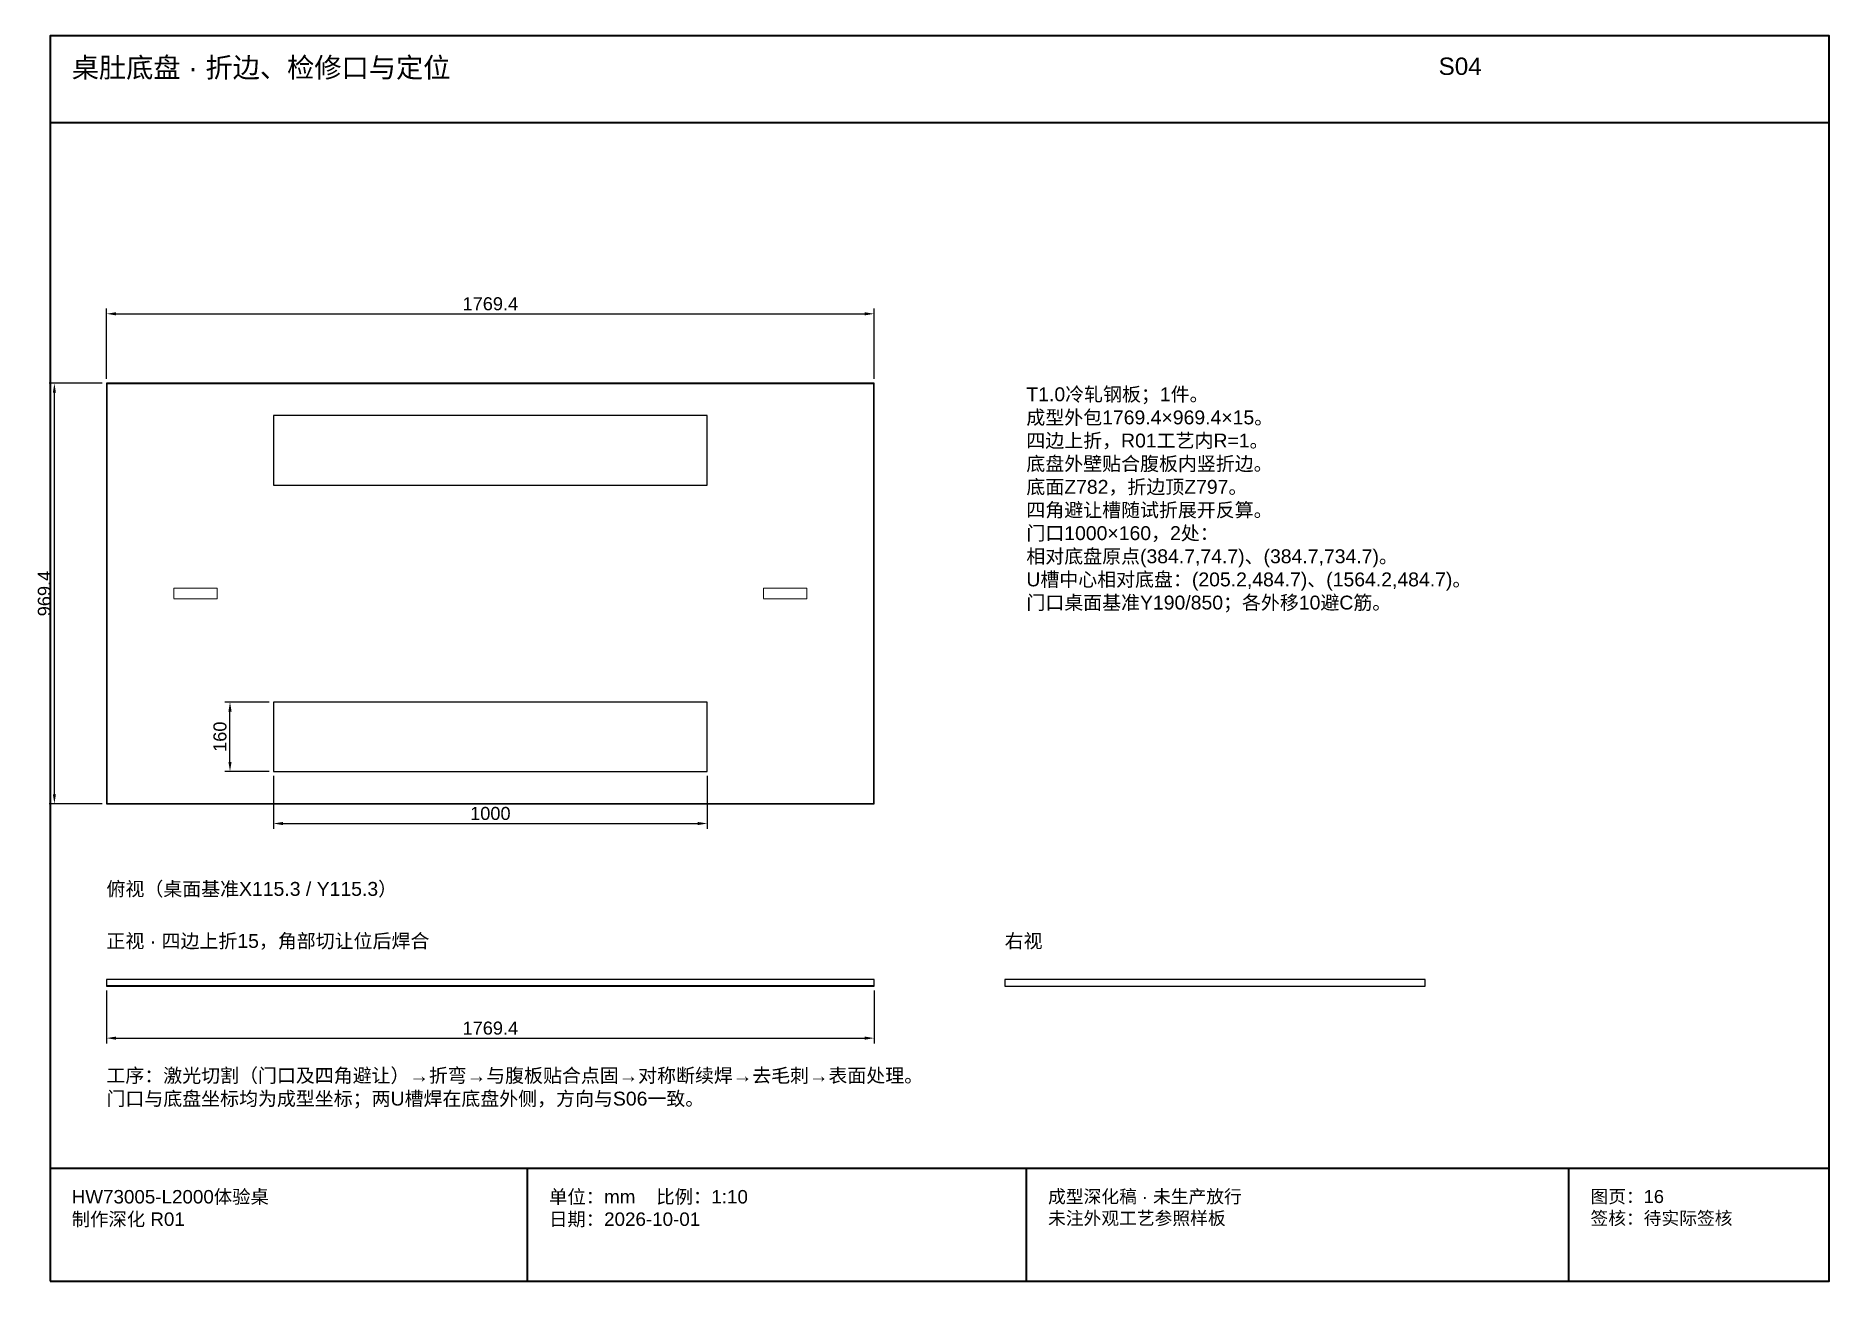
# Model space of a CAD drawing. Header units: millimetres. Extents: x 50 to 288830, y 0 to 4150.
# Drawn here: x 180017 to 184150, y 50 to 2920 of the extents above; entities that cross this region are included whole.
import ezdxf

# ---------------------------------------------------------------- set-up
doc = ezdxf.new("R2010")
doc.units = ezdxf.units.MM
doc.linetypes.add('DASHED', pattern=[1.524, 1.27, -0.254])
for name, color, linetype, lineweight in [('DIM', 7, 'Continuous', 13), ('FRAME', 7, 'Continuous', 35), ('HIDDEN', 8, 'DASHED', 13), ('NOTE', 7, 'Continuous', 18), ('OUTLINE', 7, 'Continuous', 25)]:
    doc.layers.add(name, color=color, linetype=linetype, lineweight=lineweight)
doc.styles.add('CN', font='Arial Unicode.ttf')
doc.dimstyles.new('D10', dxfattribs={"dimtxt": 30, "dimasz": 22, "dimexe": 12, "dimexo": 10, "dimgap": 8, "dimtad": 1, "dimdsep": 46, "dimtxsty": 'CN', "dimcen": 2.5, "dimclrd": 7, "dimclre": 7, "dimclrt": 7, "dimazin": 3, "dimtfac": 1, "dimtmove": 0, "dimatfit": 3})

msp = doc.modelspace()

# ---------------------------------------------------------------- texts
at = {"layer": 'NOTE', "attachment_point": 1, "style": 'CN'}
for s, insert, char_height, width in [('桌肚底盘 · 折边、检修口与定位', (180100, 2870), 46, 3100), ('S04', (183250, 2870), 40, 900), ('T1.0冷轧钢板；1件。\\P成型外包1769.4×969.4×15。\\P四边上折，R01工艺内R=1。\\P底盘外壁贴合腹板内竖折边。\\P底面Z782，折边顶Z797。\\P四角避让槽随试折展开反算。\\P门口1000×160，2处：\\P相对底盘原点(384.7,74.7)、(384.7,734.7)。\\PU槽中心相对底盘：(205.2,484.7)、(1564.2,484.7)。\\P门口桌面基准Y190/850；各外移10避C筋。', (182300, 2110), 32, 1780), ('俯视（桌面基准X115.3 / Y115.3）', (180180, 970), 32, 2000), ('正视 · 四边上折15，角部切让位后焊合', (180180, 850), 32, 2000), ('右视', (182250, 850), 32, 800), ('工序：激光切割（门口及四角避让）→折弯→与腹板贴合点固→对称断续焊→去毛刺→表面处理。\\P门口与底盘坐标均为成型坐标；两U槽焊在底盘外侧，方向与S06一致。', (180180, 540), 32, 3750), ('HW73005-L2000体验桌\\P制作深化 R01', (180100, 260), 31, 1000), ('单位：mm    比例：1:10\\P日期：2026-10-01', (181200, 260), 31, 1050), ('成型深化稿 · 未生产放行\\P未注外观工艺参照样板', (182350, 260), 30, 1150), ('图页：16\\P签核：待实际签核', (183600, 260), 30, 550)]:
    msp.add_mtext(s, dxfattribs=dict(at, insert=insert, char_height=char_height, width=width))

# ---------------------------------------------------------------- dimensions: what is measured, and where the dimension line sits
at = {"layer": 'DIM'}
for base, p1, p2 in [((180180, 2279.4), (180180, 2119.4), (181949.4, 2119.4)), ((180564.7, 1104.7), (180564.7, 1224.7), (181564.7, 1224.7)), ((180180, 610), (180180, 730), (181949.4, 730))]:
    msp.add_linear_dim(base=base, p1=p1, p2=p2, dimstyle='D10', dxfattribs=at).render()
for base, p1, p2 in [((180060, 1150), (180180, 1150), (180180, 2119.4)), ((180464.7, 1224.7), (180564.7, 1224.7), (180564.7, 1384.7))]:
    msp.add_linear_dim(base=base, p1=p1, p2=p2, angle=90, dimstyle='D10', dxfattribs=at).render()

# ---------------------------------------------------------------- linework, layer by layer
at = {"layer": 'FRAME'}
for p, q in [((180050, 2720), (184150, 2720)), ((180050, 310), (184150, 310)), ((181150, 50), (181150, 310)), ((182300, 50), (182300, 310)), ((183550, 50), (183550, 310))]:
    msp.add_line(p, q, dxfattribs=at)
msp.add_lwpolyline([(180050, 50), (184150, 50), (184150, 2920), (180050, 2920)], close=True, dxfattribs=at)
at = {"layer": 'HIDDEN'}
msp.add_line((180180, 731), (181949.4, 731), dxfattribs=at)
for points in [[(180335.2, 1622.2), (180435.2, 1622.2), (180435.2, 1647.2), (180335.2, 1647.2)], [(181694.2, 1622.2), (181794.2, 1622.2), (181794.2, 1647.2), (181694.2, 1647.2)]]:
    msp.add_lwpolyline(points, close=True, dxfattribs=at)
at = {"layer": 'OUTLINE'}
for points in [[(180180, 1150), (181949.4, 1150), (181949.4, 2119.4), (180180, 2119.4)], [(180181, 1151), (181948.4, 1151), (181948.4, 2118.4), (180181, 2118.4)], [(180564.7, 1884.7), (181564.7, 1884.7), (181564.7, 2044.7), (180564.7, 2044.7)], [(180564.7, 1224.7), (181564.7, 1224.7), (181564.7, 1384.7), (180564.7, 1384.7)], [(180180, 730), (181949.4, 730), (181949.4, 745), (180180, 745)], [(182250, 730), (183219.4, 730), (183219.4, 745), (182250, 745)]]:
    msp.add_lwpolyline(points, close=True, dxfattribs=at)

msp.set_redraw_order([(e.dxf.handle, doc.entitydb.next_handle()) for e in msp.query("TEXT MTEXT ATTDEF DIMENSION ARC_DIMENSION")])  # texts and dimensions are drawn at this point

doc.saveas('drawing.dxf')
